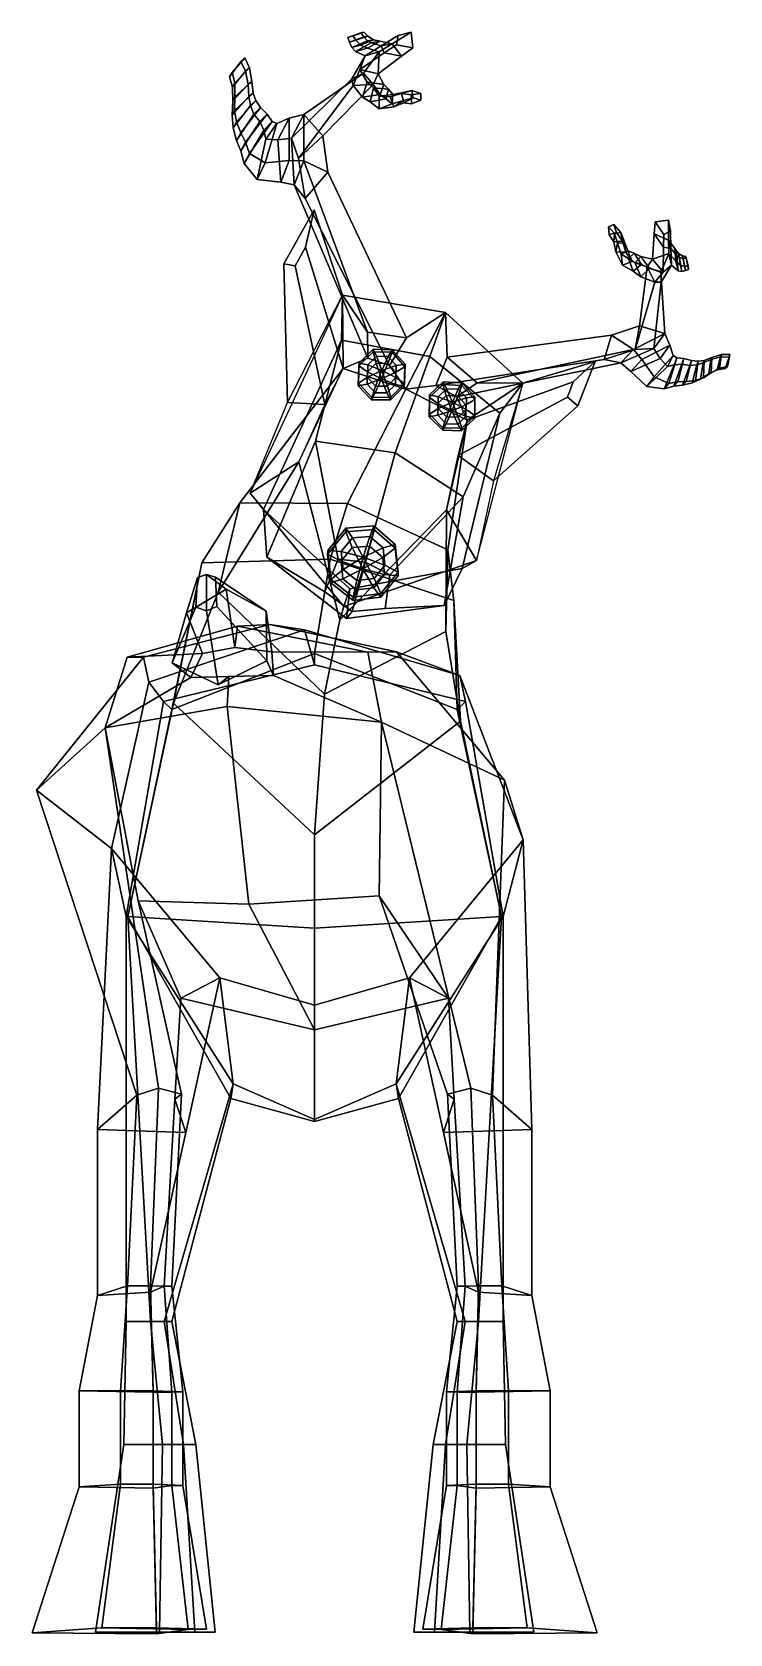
# Model space of a CAD drawing. Extents: x -84 to 123, y -151 to 324.
import ezdxf

# ---------------------------------------------------------------- set-up
doc = ezdxf.new("R2010")
doc.units = 0

msp = doc.modelspace()

# ---------------------------------------------------------------- linework, layer by layer
for points in [[(9.890247, 322.098663, 204.259186), (11.427936, 322.56839, 207.001663), (14.636381, 323.640808, 207.279999), (13.685564, 323.452271, 204.926056)], [(14.600313, 322.294342, 208.562119), (10.386111, 320.748535, 207.979126), (9.890247, 322.098663, 204.259186), (13.685564, 323.452271, 204.926056)], [(12.205918, 321.281738, 210.968475), (15.755996, 322.506805, 211.142776), (14.636381, 323.640808, 207.279999), (11.427936, 322.56839, 207.001663)], [(15.755996, 322.506805, 211.142776), (14.600313, 322.294342, 208.562119), (13.685564, 323.452271, 204.926056), (14.636381, 323.640808, 207.279999)], [(22.970301, 320.226563, 218.773254), (28.678125, 323.713409, 215.507294), (24.839878, 322.727753, 214.241379), (19.781033, 319.664856, 216.478058)], [(22.970301, 320.226563, 218.773254), (25.792965, 316.601013, 217.322556), (29.121582, 319.04425, 215.405289), (28.678125, 323.713409, 215.507294)], [(28.678125, 323.713409, 215.507294), (29.121582, 319.04425, 215.405289), (24.26602, 319.932617, 213.722565), (24.839878, 322.727753, 214.241379)], [(10.386111, 320.748535, 207.979126), (12.205918, 321.281738, 210.968475), (11.427936, 322.56839, 207.001663), (9.890247, 322.098663, 204.259186)], [(15.672194, 321.102997, 212.291214), (11.078534, 319.131744, 212.473038), (10.386111, 320.748535, 207.979126), (14.600313, 322.294342, 208.562119)], [(11.078534, 319.131744, 212.473038), (13.656635, 319.817078, 215.420944), (12.205918, 321.281738, 210.968475), (10.386111, 320.748535, 207.979126)], [(16.775452, 320.554413, 213.987823), (12.123718, 317.971588, 215.429031), (11.078534, 319.131744, 212.473038), (15.672194, 321.102997, 212.291214)], [(12.123718, 317.971588, 215.429031), (15.682542, 318.939911, 217.929398), (13.656635, 319.817078, 215.420944), (11.078534, 319.131744, 212.473038)], [(19.781033, 319.664856, 216.478058), (14.955789, 316.656464, 218.614319), (12.123718, 317.971588, 215.429031), (16.775452, 320.554413, 213.987823)], [(14.955789, 316.656464, 218.614319), (19.138657, 317.82074, 220.96814), (15.682542, 318.939911, 217.929398), (12.123718, 317.971588, 215.429031)], [(13.656635, 319.817078, 215.420944), (17.460369, 321.387726, 214.913788), (15.755996, 322.506805, 211.142776), (12.205918, 321.281738, 210.968475)], [(13.467442, 312.578827, 218.068787), (14.955789, 316.656464, 218.614319), (19.781033, 319.664856, 216.478058), (20.658768, 317.528137, 215.171371)], [(15.682542, 318.939911, 217.929398), (19.429165, 321.005951, 216.342682), (17.460369, 321.387726, 214.913788), (13.656635, 319.817078, 215.420944)], [(17.460369, 321.387726, 214.913788), (15.672194, 321.102997, 212.291214), (14.600313, 322.294342, 208.562119), (15.755996, 322.506805, 211.142776)], [(19.429165, 321.005951, 216.342682), (16.775452, 320.554413, 213.987823), (15.672194, 321.102997, 212.291214), (17.460369, 321.387726, 214.913788)], [(19.138657, 317.82074, 220.96814), (22.970301, 320.226563, 218.773254), (19.429165, 321.005951, 216.342682), (15.682542, 318.939911, 217.929398)], [(22.970301, 320.226563, 218.773254), (19.781033, 319.664856, 216.478058), (16.775452, 320.554413, 213.987823), (19.429165, 321.005951, 216.342682)], [(18.858887, 311.360046, 221.332748), (25.792965, 316.601013, 217.322556), (22.970301, 320.226563, 218.773254), (19.138657, 317.82074, 220.96814)], [(19.781033, 319.664856, 216.478058), (24.839878, 322.727753, 214.241379), (24.26602, 319.932617, 213.722565), (20.658768, 317.528137, 215.171371)], [(25.792965, 316.601013, 217.322556), (20.658768, 317.528137, 215.171371), (24.26602, 319.932617, 213.722565), (29.121582, 319.04425, 215.405289)], [(-24.432068, 311.737152, 207.201538), (-20.690886, 316.083923, 207.570831), (-21.868519, 314.996063, 205.083054), (-25.213871, 310.456604, 204.423141)], [(-20.468645, 312.111511, 207.887085), (-24.397955, 307.369171, 206.822159), (-25.213871, 310.456604, 204.423141), (-21.868519, 314.996063, 205.083054)], [(-23.6824, 308.625366, 209.967407), (-19.310631, 313.123962, 210.733658), (-20.690886, 316.083923, 207.570831), (-24.432068, 311.737152, 207.201538)], [(-19.310631, 313.123962, 210.733658), (-20.468645, 312.111511, 207.887085), (-21.868519, 314.996063, 205.083054), (-20.690886, 316.083923, 207.570831)], [(14.474804, 311.492645, 224.391693), (19.138657, 317.82074, 220.96814), (14.955789, 316.656464, 218.614319), (11.002851, 309.817169, 221.093018)], [(11.002851, 309.817169, 221.093018), (14.955789, 316.656464, 218.614319), (13.467442, 312.578827, 218.068787), (11.449069, 307.827972, 219.643204)], [(18.858887, 311.360046, 221.332748), (13.467442, 312.578827, 218.068787), (20.658768, 317.528137, 215.171371), (25.792965, 316.601013, 217.322556)], [(14.474804, 311.492645, 224.391693), (17.35837, 308.207703, 223.170227), (18.858887, 311.360046, 221.332748), (19.138657, 317.82074, 220.96814)], [(-24.397955, 307.369171, 206.822159), (-23.6824, 308.625366, 209.967407), (-24.432068, 311.737152, 207.201538), (-25.213871, 310.456604, 204.423141)], [(-19.685049, 308.141754, 211.236969), (-24.263134, 303.313995, 209.598907), (-24.397955, 307.369171, 206.822159), (-20.468645, 312.111511, 207.887085)], [(-23.806768, 300.461609, 216.228928), (-18.27556, 305.608978, 217.599747), (-18.624254, 309.019989, 214.490738), (-23.692266, 304.502197, 213.152969)], [(-23.692266, 304.502197, 213.152969), (-18.624254, 309.019989, 214.490738), (-19.310631, 313.123962, 210.733658), (-23.6824, 308.625366, 209.967407)], [(-18.624254, 309.019989, 214.490738), (-19.685049, 308.141754, 211.236969), (-20.468645, 312.111511, 207.887085), (-19.310631, 313.123962, 210.733658)], [(-18.27556, 305.608978, 217.599747), (-19.491396, 304.57663, 214.004349), (-19.685049, 308.141754, 211.236969), (-18.624254, 309.019989, 214.490738)], [(-6.891231, 292.261444, 228.821152), (-3.162784, 299.268066, 233.038269), (14.474804, 311.492645, 224.391693), (11.002851, 309.817169, 221.093018)], [(-6.891231, 292.261444, 228.821152), (11.002851, 309.817169, 221.093018), (11.449069, 307.827972, 219.643204), (-4.826294, 286.213226, 228.109589)], [(-3.162784, 299.268066, 233.038269), (2.391024, 292.990356, 234.324402), (17.35837, 308.207703, 223.170227), (14.474804, 311.492645, 224.391693)], [(11.449069, 307.827972, 219.643204), (13.467442, 312.578827, 218.068787), (15.622437, 308.891876, 216.596802), (14.212979, 304.43219, 217.791351)], [(13.467442, 312.578827, 218.068787), (18.858887, 311.360046, 221.332748), (20.562683, 308.194946, 219.567398), (15.622437, 308.891876, 216.596802)], [(14.212979, 304.43219, 217.791351), (15.622437, 308.891876, 216.596802), (17.493292, 307.126282, 215.636765), (16.475298, 303.037292, 216.576996)], [(15.622437, 308.891876, 216.596802), (20.562683, 308.194946, 219.567398), (21.968626, 306.728607, 218.339188), (17.493292, 307.126282, 215.636765)], [(18.858887, 311.360046, 221.332748), (17.35837, 308.207703, 223.170227), (19.464828, 305.167236, 221.066437), (20.562683, 308.194946, 219.567398)], [(-19.491396, 304.57663, 214.004349), (-24.471516, 299.093872, 212.29332), (-24.263134, 303.313995, 209.598907), (-19.685049, 308.141754, 211.236969)], [(-19.033434, 301.966187, 216.162003), (-24.160923, 295.344086, 214.830994), (-24.471516, 299.093872, 212.29332), (-19.491396, 304.57663, 214.004349)], [(-24.471516, 299.093872, 212.29332), (-23.806768, 300.461609, 216.228928), (-23.692266, 304.502197, 213.152969), (-24.263134, 303.313995, 209.598907)], [(-24.263134, 303.313995, 209.598907), (-23.692266, 304.502197, 213.152969), (-23.6824, 308.625366, 209.967407), (-24.397955, 307.369171, 206.822159)], [(-23.195171, 297.124054, 219.121597), (-17.444424, 303.419373, 220.036118), (-18.27556, 305.608978, 217.599747), (-23.806768, 300.461609, 216.228928)], [(-17.444424, 303.419373, 220.036118), (-19.033434, 301.966187, 216.162003), (-19.491396, 304.57663, 214.004349), (-18.27556, 305.608978, 217.599747)], [(-4.826294, 286.213226, 228.109589), (11.449069, 307.827972, 219.643204), (17.35837, 308.207703, 223.170227), (2.391024, 292.990356, 234.324402)], [(17.35837, 308.207703, 223.170227), (11.449069, 307.827972, 219.643204), (14.212979, 304.43219, 217.791351), (19.464828, 305.167236, 221.066437)], [(19.464828, 305.167236, 221.066437), (14.212979, 304.43219, 217.791351), (16.475298, 303.037292, 216.576996), (21.140461, 303.912201, 219.593155)], [(16.475298, 303.037292, 216.576996), (17.493292, 307.126282, 215.636765), (19.15687, 304.749756, 214.625366), (19.156675, 300.979492, 214.997116)], [(17.493292, 307.126282, 215.636765), (21.968626, 306.728607, 218.339188), (23.168955, 305.191467, 217.223984), (19.15687, 304.749756, 214.625366)], [(19.156675, 300.979492, 214.997116), (19.15687, 304.749756, 214.625366), (22.376608, 304.519623, 213.224579), (23.513399, 301.513916, 213.051346)], [(19.15687, 304.749756, 214.625366), (23.168955, 305.191467, 217.223984), (25.669386, 305.713867, 215.888428), (22.376608, 304.519623, 213.224579)], [(20.562683, 308.194946, 219.567398), (19.464828, 305.167236, 221.066437), (21.140461, 303.912201, 219.593155), (21.968626, 306.728607, 218.339188)], [(21.968626, 306.728607, 218.339188), (21.140461, 303.912201, 219.593155), (23.03137, 302.460571, 218.007828), (23.168955, 305.191467, 217.223984)], [(22.376608, 304.519623, 213.224579), (25.669386, 305.713867, 215.888428), (28.838511, 306.370758, 214.256851), (25.7656, 305.531128, 211.960709)], [(23.513399, 301.513916, 213.051346), (22.376608, 304.519623, 213.224579), (25.7656, 305.531128, 211.960709), (26.467442, 302.676331, 211.930984)], [(23.168955, 305.191467, 217.223984), (23.03137, 302.460571, 218.007828), (26.351545, 303.373993, 216.201813), (25.669386, 305.713867, 215.888428)], [(26.351545, 303.373993, 216.201813), (23.513399, 301.513916, 213.051346), (26.467442, 302.676331, 211.930984), (29.220734, 304.200684, 214.639557)], [(25.669386, 305.713867, 215.888428), (26.351545, 303.373993, 216.201813), (29.220734, 304.200684, 214.639557), (28.838511, 306.370758, 214.256851)], [(25.7656, 305.531128, 211.960709), (28.838511, 306.370758, 214.256851), (31.544498, 305.5, 212.557373), (28.664751, 305.134155, 210.631851)], [(26.467442, 302.676331, 211.930984), (25.7656, 305.531128, 211.960709), (28.664751, 305.134155, 210.631851), (28.79443, 302.436279, 210.834259)], [(29.220734, 304.200684, 214.639557), (26.467442, 302.676331, 211.930984), (28.79443, 302.436279, 210.834259), (31.536287, 303.524261, 213.077759)], [(28.79443, 302.436279, 210.834259), (28.664751, 305.134155, 210.631851), (31.544498, 305.5, 212.557373), (31.536287, 303.524261, 213.077759)], [(28.838511, 306.370758, 214.256851), (29.220734, 304.200684, 214.639557), (31.536287, 303.524261, 213.077759), (31.544498, 305.5, 212.557373)], [(-24.160923, 295.344086, 214.830994), (-23.195171, 297.124054, 219.121597), (-23.806768, 300.461609, 216.228928), (-24.471516, 299.093872, 212.29332)], [(-18.051437, 299.359985, 218.555664), (-23.168989, 291.510193, 217.709198), (-24.160923, 295.344086, 214.830994), (-19.033434, 301.966187, 216.162003)], [(-21.876625, 293.795959, 222.353195), (-16.061699, 301.331482, 222.691956), (-17.444424, 303.419373, 220.036118), (-23.195171, 297.124054, 219.121597)], [(-16.264797, 297.181427, 220.994888), (-21.892694, 288.492828, 220.05925), (-23.168989, 291.510193, 217.709198), (-18.051437, 299.359985, 218.555664)], [(-20.479443, 291.02243, 225.217346), (-14.07021, 299.356506, 225.589447), (-16.061699, 301.331482, 222.691956), (-21.876625, 293.795959, 222.353195)], [(-19.286364, 287.716309, 228.401077), (-12.57729, 297.222137, 228.435562), (-14.07021, 299.356506, 225.589447), (-20.479443, 291.02243, 225.217346)], [(-16.061699, 301.331482, 222.691956), (-18.051437, 299.359985, 218.555664), (-19.033434, 301.966187, 216.162003), (-17.444424, 303.419373, 220.036118)], [(-14.07021, 299.356506, 225.589447), (-16.264797, 297.181427, 220.994888), (-18.051437, 299.359985, 218.555664), (-16.061699, 301.331482, 222.691956)], [(-12.57729, 297.222137, 228.435562), (-15.110395, 294.606659, 223.439545), (-16.264797, 297.181427, 220.994888), (-14.07021, 299.356506, 225.589447)], [(-3.162784, 299.268066, 233.038269), (-6.891231, 292.261444, 228.821152), (-10.865644, 291.749603, 227.464554), (-7.522817, 298.140656, 231.25415)], [(-3.207685, 285.497559, 238.050995), (-3.162784, 299.268066, 233.038269), (-7.522817, 298.140656, 231.25415), (-7.514857, 285.675873, 235.772781)], [(-3.207685, 285.497559, 238.050995), (3.912558, 282.19873, 238.443863), (2.391024, 292.990356, 234.324402), (-3.162784, 299.268066, 233.038269)], [(21.140461, 303.912201, 219.593155), (16.475298, 303.037292, 216.576996), (19.156675, 300.979492, 214.997116), (23.03137, 302.460571, 218.007828)], [(23.03137, 302.460571, 218.007828), (19.156675, 300.979492, 214.997116), (23.513399, 301.513916, 213.051346), (26.351545, 303.373993, 216.201813)], [(-23.168989, 291.510193, 217.709198), (-21.876625, 293.795959, 222.353195), (-23.195171, 297.124054, 219.121597), (-24.160923, 295.344086, 214.830994)], [(-15.110395, 294.606659, 223.439545), (-20.945566, 284.730011, 222.753448), (-21.892694, 288.492828, 220.05925), (-16.264797, 297.181427, 220.994888)], [(-14.470776, 291.957825, 225.696716), (-17.068817, 280.034058, 227.514099), (-20.945566, 284.730011, 222.753448), (-15.110395, 294.606659, 223.439545)], [(-14.677526, 284.911743, 232.852448), (-11.205905, 296.644196, 230.091827), (-12.57729, 297.222137, 228.435562), (-19.286364, 287.716309, 228.401077)], [(-11.205905, 296.644196, 230.091827), (-14.470776, 291.957825, 225.696716), (-15.110395, 294.606659, 223.439545), (-12.57729, 297.222137, 228.435562)], [(-7.514857, 285.675873, 235.772781), (-7.522817, 298.140656, 231.25415), (-11.205905, 296.644196, 230.091827), (-14.677526, 284.911743, 232.852448)], [(-7.522817, 298.140656, 231.25415), (-10.865644, 291.749603, 227.464554), (-14.470776, 291.957825, 225.696716), (-11.205905, 296.644196, 230.091827)], [(-21.892694, 288.492828, 220.05925), (-20.479443, 291.02243, 225.217346), (-21.876625, 293.795959, 222.353195), (-23.168989, 291.510193, 217.709198)], [(-20.945566, 284.730011, 222.753448), (-19.286364, 287.716309, 228.401077), (-20.479443, 291.02243, 225.217346), (-21.892694, 288.492828, 220.05925)], [(-10.865644, 291.749603, 227.464554), (-10.062636, 279.204163, 230.786087), (-17.068817, 280.034058, 227.514099), (-14.470776, 291.957825, 225.696716)], [(-6.891231, 292.261444, 228.821152), (-6.02773, 278.396454, 232.506439), (-10.062636, 279.204163, 230.786087), (-10.865644, 291.749603, 227.464554)], [(-6.02773, 278.396454, 232.506439), (-6.891231, 292.261444, 228.821152), (-4.826294, 286.213226, 228.109589), (-2.835809, 274.334259, 230.943756)], [(3.912558, 282.19873, 238.443863), (-2.835809, 274.334259, 230.943756), (-4.826294, 286.213226, 228.109589), (2.391024, 292.990356, 234.324402)], [(-17.068817, 280.034058, 227.514099), (-14.677526, 284.911743, 232.852448), (-19.286364, 287.716309, 228.401077), (-20.945566, 284.730011, 222.753448)], [(-10.062636, 279.204163, 230.786087), (-7.514857, 285.675873, 235.772781), (-14.677526, 284.911743, 232.852448), (-17.068817, 280.034058, 227.514099)], [(-6.02773, 278.396454, 232.506439), (-3.207685, 285.497559, 238.050995), (-7.514857, 285.675873, 235.772781), (-10.062636, 279.204163, 230.786087)], [(15.725606, 234.730789, 249.069016), (-3.207685, 285.497559, 238.050995), (-6.02773, 278.396454, 232.506439), (15.767023, 227.065338, 240.550858)], [(-3.207685, 285.497559, 238.050995), (15.725606, 234.730789, 249.069016), (27.230255, 233.04335, 249.524368), (3.912558, 282.19873, 238.443863)], [(27.230255, 233.04335, 249.524368), (22.189705, 224.892487, 237.628342), (-2.835809, 274.334259, 230.943756), (3.912558, 282.19873, 238.443863)], [(15.767023, 227.065338, 240.550858), (-6.02773, 278.396454, 232.506439), (-2.835809, 274.334259, 230.943756), (22.189705, 224.892487, 237.628342)], [(-0.150713, 270.993835, 245.202744), (-2.707353, 259.91864, 238.514267), (-5.773391, 254.44162, 237.624359), (-9.178123, 254.949203, 242.558334)], [(-9.178123, 254.949203, 242.558334), (-8.049615, 213.835129, 254.870575), (8.245259, 245.672882, 259.921814), (-0.150713, 270.993835, 245.202744)], [(-2.707353, 259.91864, 238.514267), (-0.150713, 270.993835, 245.202744), (8.245259, 245.672882, 259.921814), (8.434632, 223.997955, 237.348785)], [(87.387505, 263.558777, 209.63768), (87.245125, 265.991211, 211.90744), (88.772903, 266.611389, 211.335953), (89.575874, 264.241577, 209.360611)], [(90.890526, 264.330414, 212.939789), (88.772903, 266.611389, 211.335953), (87.245125, 265.991211, 211.90744), (89.025162, 264.018951, 213.389557)], [(89.025162, 264.018951, 213.389557), (87.245125, 265.991211, 211.90744), (87.387505, 263.558777, 209.63768), (88.799812, 261.52713, 210.669952)], [(91.391594, 261.734009, 210.606033), (89.575874, 264.241577, 209.360611), (88.772903, 266.611389, 211.335953), (90.890526, 264.330414, 212.939789)], [(105.001152, 262.014893, 216.877014), (104.969971, 267.946503, 213.64537), (101.035606, 267.441833, 213.70871), (100.738121, 263.845581, 215.615646)], [(100.738121, 263.845581, 215.615646), (101.035606, 267.441833, 213.70871), (103.643768, 263.678101, 211.892105), (103.528587, 259.96344, 213.329498)], [(104.969971, 267.946503, 213.64537), (105.660309, 264.642822, 212.329147), (103.643768, 263.678101, 211.892105), (101.035606, 267.441833, 213.70871)], [(105.001152, 262.014893, 216.877014), (105.734367, 259.506439, 214.540955), (105.660309, 264.642822, 212.329147), (104.969971, 267.946503, 213.64537)], [(88.799812, 261.52713, 210.669952), (87.387505, 263.558777, 209.63768), (89.575874, 264.241577, 209.360611), (91.391594, 261.734009, 210.606033)], [(89.881615, 261.165466, 214.90126), (89.025162, 264.018951, 213.389557), (88.799812, 261.52713, 210.669952), (89.433006, 258.572266, 211.750275)], [(89.433006, 258.572266, 211.750275), (88.799812, 261.52713, 210.669952), (91.391594, 261.734009, 210.606033), (92.353683, 258.456604, 211.816422)], [(92.017273, 261.267456, 214.509262), (90.890526, 264.330414, 212.939789), (89.025162, 264.018951, 213.389557), (89.881615, 261.165466, 214.90126)], [(92.936707, 258.864288, 215.797195), (92.017273, 261.267456, 214.509262), (89.881615, 261.165466, 214.90126), (90.95182, 257.904663, 216.649765)], [(92.353683, 258.456604, 211.816422), (91.391594, 261.734009, 210.606033), (90.890526, 264.330414, 212.939789), (92.017273, 261.267456, 214.509262)], [(94.257538, 255.679199, 213.134766), (92.353683, 258.456604, 211.816422), (92.017273, 261.267456, 214.509262), (92.936707, 258.864288, 215.797195)], [(100.240089, 256.347412, 219.612549), (100.738121, 263.845581, 215.615646), (103.528587, 259.96344, 213.329498), (103.426186, 252.56601, 216.213165)], [(100.240089, 256.347412, 219.612549), (105.080444, 258.044495, 219.053406), (105.001152, 262.014893, 216.877014), (100.738121, 263.845581, 215.615646)], [(105.734367, 259.506439, 214.540955), (103.528587, 259.96344, 213.329498), (103.643768, 263.678101, 211.892105), (105.660309, 264.642822, 212.329147)], [(105.080444, 258.044495, 219.053406), (107.216476, 255.775208, 215.919556), (106.921852, 259.492035, 214.354385), (105.001152, 262.014893, 216.877014)], [(105.001152, 262.014893, 216.877014), (106.921852, 259.492035, 214.354385), (107.529091, 257.488251, 211.969254), (105.734367, 259.506439, 214.540955)], [(-5.773391, 254.44162, 237.624359), (-2.707353, 259.91864, 238.514267), (8.434632, 223.997955, 237.348785), (3.03518, 213.246292, 235.682068)], [(90.95182, 257.904663, 216.649765), (89.881615, 261.165466, 214.90126), (89.433006, 258.572266, 211.750275), (91.388222, 254.572815, 213.607666)], [(91.388222, 254.572815, 213.607666), (89.433006, 258.572266, 211.750275), (92.353683, 258.456604, 211.816422), (94.257538, 255.679199, 213.134766)], [(94.834076, 258.140228, 216.837387), (92.936707, 258.864288, 215.797195), (90.95182, 257.904663, 216.649765), (93.175392, 256.551636, 218.14682)], [(93.175392, 256.551636, 218.14682), (90.95182, 257.904663, 216.649765), (91.388222, 254.572815, 213.607666), (94.48893, 252.776199, 215.068542)], [(97.017792, 254.822159, 214.038956), (94.257538, 255.679199, 213.134766), (92.936707, 258.864288, 215.797195), (94.834076, 258.140228, 216.837387)], [(96.781639, 257.200714, 217.986755), (94.834076, 258.140228, 216.837387), (93.175392, 256.551636, 218.14682), (95.125427, 255.329834, 219.542038)], [(95.125427, 255.329834, 219.542038), (93.175392, 256.551636, 218.14682), (94.48893, 252.776199, 215.068542), (96.827492, 251.171082, 216.19194)], [(99.396492, 253.620514, 214.903854), (97.017792, 254.822159, 214.038956), (94.834076, 258.140228, 216.837387), (96.781639, 257.200714, 217.986755)], [(100.240089, 256.347412, 219.612549), (96.781639, 257.200714, 217.986755), (95.125427, 255.329834, 219.542038), (98.724861, 254.125549, 221.503204)], [(103.426186, 252.56601, 216.213165), (99.396492, 253.620514, 214.903854), (96.781639, 257.200714, 217.986755), (100.240089, 256.347412, 219.612549)], [(102.776405, 252.392746, 222.55925), (105.080444, 258.044495, 219.053406), (100.240089, 256.347412, 219.612549), (98.724861, 254.125549, 221.503204)], [(102.776405, 252.392746, 222.55925), (102.875099, 249.553299, 219.256256), (105.880257, 254.621796, 216.659286), (105.080444, 258.044495, 219.053406)], [(103.426186, 252.56601, 216.213165), (103.528587, 259.96344, 213.329498), (105.734367, 259.506439, 214.540955), (105.880257, 254.621796, 216.659286)], [(105.880257, 254.621796, 216.659286), (107.901512, 252.963364, 213.389267), (107.216476, 255.775208, 215.919556), (105.080444, 258.044495, 219.053406)], [(105.734367, 259.506439, 214.540955), (107.529091, 257.488251, 211.969254), (107.901512, 252.963364, 213.389267), (105.880257, 254.621796, 216.659286)], [(107.216476, 255.775208, 215.919556), (108.573906, 254.592651, 213.352905), (107.957253, 258.10318, 212.877487), (106.921852, 259.492035, 214.354385)], [(106.921852, 259.492035, 214.354385), (107.957253, 258.10318, 212.877487), (108.280731, 256.893799, 210.239975), (107.529091, 257.488251, 211.969254)], [(107.529091, 257.488251, 211.969254), (108.280731, 256.893799, 210.239975), (108.975426, 252.712585, 210.389709), (107.901512, 252.963364, 213.389267)], [(108.573906, 254.592651, 213.352905), (109.907455, 254.246063, 208.845749), (109.198257, 257.376587, 209.052856), (107.957253, 258.10318, 212.877487)], [(107.957253, 258.10318, 212.877487), (109.198257, 257.376587, 209.052856), (109.296478, 256.705963, 206.468658), (108.280731, 256.893799, 210.239975)], [(108.280731, 256.893799, 210.239975), (109.296478, 256.705963, 206.468658), (110.062775, 253.030396, 205.852631), (108.975426, 252.712585, 210.389709)], [(109.907455, 254.246063, 208.845749), (110.837799, 254.355362, 204.841507), (110.174957, 257.152008, 205.149246), (109.198257, 257.376587, 209.052856)], [(109.198257, 257.376587, 209.052856), (110.174957, 257.152008, 205.149246), (110.223976, 256.630646, 202.794388), (109.296478, 256.705963, 206.468658)], [(109.296478, 256.705963, 206.468658), (110.223976, 256.630646, 202.794388), (110.933632, 253.356873, 202.098007), (110.062775, 253.030396, 205.852631)], [(110.933632, 253.356873, 202.098007), (110.223976, 256.630646, 202.794388), (110.174957, 257.152008, 205.149246), (110.837799, 254.355362, 204.841507)], [(-9.178123, 254.949203, 242.558334), (-5.773391, 254.44162, 237.624359), (3.03518, 213.246292, 235.682068), (-8.049615, 213.835129, 254.870575)], [(94.48893, 252.776199, 215.068542), (91.388222, 254.572815, 213.607666), (94.257538, 255.679199, 213.134766), (97.017792, 254.822159, 214.038956)], [(96.827492, 251.171082, 216.19194), (94.48893, 252.776199, 215.068542), (97.017792, 254.822159, 214.038956), (99.396492, 253.620514, 214.903854)], [(98.724861, 254.125549, 221.503204), (95.125427, 255.329834, 219.542038), (96.827492, 251.171082, 216.19194), (100.997002, 249.595566, 217.88147)], [(95.155289, 229.6362, 226.593384), (96.37738, 236.658813, 232.736404), (98.724861, 254.125549, 221.503204), (100.997002, 249.595566, 217.88147)], [(103.901573, 234.298248, 231.186844), (102.776405, 252.392746, 222.55925), (98.724861, 254.125549, 221.503204), (96.37738, 236.658813, 232.736404)], [(100.997002, 249.595566, 217.88147), (96.827492, 251.171082, 216.19194), (99.396492, 253.620514, 214.903854), (103.426186, 252.56601, 216.213165)], [(100.690956, 229.920563, 227.115051), (102.875099, 249.553299, 219.256256), (102.776405, 252.392746, 222.55925), (103.901573, 234.298248, 231.186844)], [(102.875099, 249.553299, 219.256256), (100.997002, 249.595566, 217.88147), (103.426186, 252.56601, 216.213165), (105.880257, 254.621796, 216.659286)], [(107.901512, 252.963364, 213.389267), (108.975426, 252.712585, 210.389709), (108.573906, 254.592651, 213.352905), (107.216476, 255.775208, 215.919556)], [(108.975426, 252.712585, 210.389709), (110.062775, 253.030396, 205.852631), (109.907455, 254.246063, 208.845749), (108.573906, 254.592651, 213.352905)], [(110.062775, 253.030396, 205.852631), (110.933632, 253.356873, 202.098007), (110.837799, 254.355362, 204.841507), (109.907455, 254.246063, 208.845749)], [(100.690956, 229.920563, 227.115051), (95.155289, 229.6362, 226.593384), (100.997002, 249.595566, 217.88147), (102.875099, 249.553299, 219.256256)], [(8.245259, 245.672882, 259.921814), (-19.128109, 186.998749, 250.995636), (-15.197894, 182.150208, 274.224579), (7.967242, 232.334351, 281.992676)], [(8.245259, 245.672882, 259.921814), (7.967242, 232.334351, 281.992676), (34.186165, 227.549072, 282.789734), (38.805958, 240.527618, 261.15097)], [(15.725606, 234.730789, 249.069016), (8.245259, 245.672882, 259.921814), (38.805958, 240.527618, 261.15097), (27.230255, 233.04335, 249.524368)], [(15.767023, 227.065338, 240.550858), (8.434632, 223.997955, 237.348785), (8.245259, 245.672882, 259.921814), (15.725606, 234.730789, 249.069016)], [(22.189705, 224.892487, 237.628342), (27.230255, 233.04335, 249.524368), (38.805958, 240.527618, 261.15097), (27.045183, 217.882935, 229.657242)], [(35.96291, 218.889191, 237.501434), (27.045183, 217.882935, 229.657242), (38.805958, 240.527618, 261.15097), (39.33799, 227.323929, 249.394135)], [(61.773827, 219.577026, 259.310211), (38.805958, 240.527618, 261.15097), (34.186165, 227.549072, 282.789734), (55.003586, 210.707581, 281.512268)], [(48.213772, 219.743073, 248.735062), (39.33799, 227.323929, 249.394135), (38.805958, 240.527618, 261.15097), (61.773827, 219.577026, 259.310211)], [(39.33799, 227.323929, 249.394135), (88.12262, 233.894882, 237.133728), (85.935326, 226.599701, 229.721344), (35.96291, 218.889191, 237.501434)], [(39.33799, 227.323929, 249.394135), (48.213772, 219.743073, 248.735062), (94.640732, 229.606018, 236.540665), (88.12262, 233.894882, 237.133728)], [(88.12262, 233.894882, 237.133728), (96.37738, 236.658813, 232.736404), (95.155289, 229.6362, 226.593384), (85.935326, 226.599701, 229.721344)], [(94.640732, 229.606018, 236.540665), (103.901573, 234.298248, 231.186844), (96.37738, 236.658813, 232.736404), (88.12262, 233.894882, 237.133728)], [(94.640732, 229.606018, 236.540665), (97.139633, 226.662384, 234.196213), (105.421898, 230.866455, 229.367981), (103.901573, 234.298248, 231.186844)], [(103.901573, 234.298248, 231.186844), (105.421898, 230.866455, 229.367981), (102.585365, 226.943359, 225.713287), (100.690956, 229.920563, 227.115051)], [(-14.220885, 168.060791, 305.484467), (0.259087, 202.464539, 306.544708), (7.967242, 232.334351, 281.992676), (-15.197894, 182.150208, 274.224579)], [(34.186165, 227.549072, 282.789734), (7.967242, 232.334351, 281.992676), (0.259087, 202.464539, 306.544708), (23.938652, 198.937454, 307.30423)], [(13.149267, 224.776749, 294.515137), (17.351114, 228.926605, 295.329895), (17.397104, 229.709778, 290.482147), (13.192266, 225.554718, 289.667114)], [(15.6843, 222.988693, 298.412079), (18.262379, 225.539841, 298.914093), (17.351114, 228.926605, 295.329895), (13.149267, 224.776749, 294.515137)], [(13.192266, 225.554718, 289.667114), (17.397104, 229.709778, 290.482147), (18.379766, 227.585098, 286.222015), (15.796885, 225.025528, 285.719635)], [(17.351114, 228.926605, 295.329895), (22.997387, 228.76062, 295.625702), (23.04464, 229.545944, 290.778015), (17.397104, 229.709778, 290.482147)], [(18.262379, 225.539841, 298.914093), (21.752645, 225.457169, 299.096924), (22.997387, 228.76062, 295.625702), (17.351114, 228.926605, 295.329895)], [(18.379766, 227.585098, 286.222015), (17.397104, 229.709778, 290.482147), (23.04464, 229.545944, 290.778015), (21.872051, 227.505859, 286.40506)], [(24.113144, 222.836853, 298.85379), (26.787796, 224.501556, 295.229797), (22.997387, 228.76062, 295.625702), (21.752645, 225.457169, 299.096924)], [(24.230534, 224.882095, 286.161713), (21.872051, 227.505859, 286.40506), (23.04464, 229.545944, 290.778015), (26.833788, 225.284744, 290.38205)], [(26.787796, 224.501556, 295.229797), (26.833788, 225.284744, 290.38205), (23.04464, 229.545944, 290.778015), (22.997387, 228.76062, 295.625702)], [(48.213772, 219.743073, 248.735062), (42.232063, 215.542175, 240.307465), (90.882988, 225.598251, 231.138458), (94.640732, 229.606018, 236.540665)], [(90.882988, 225.598251, 231.138458), (85.935326, 226.599701, 229.721344), (95.155289, 229.6362, 226.593384), (100.690956, 229.920563, 227.115051)], [(100.690956, 229.920563, 227.115051), (102.585365, 226.943359, 225.713287), (93.80632, 223.088852, 229.343033), (90.882988, 225.598251, 231.138458)], [(90.882988, 225.598251, 231.138458), (93.80632, 223.088852, 229.343033), (97.139633, 226.662384, 234.196213), (94.640732, 229.606018, 236.540665)], [(97.139633, 226.662384, 234.196213), (100.76841, 221.450363, 231.195007), (106.423584, 227.81813, 228.192108), (105.421898, 230.866455, 229.367981)], [(105.421898, 230.866455, 229.367981), (106.423584, 227.81813, 228.192108), (104.757744, 224.539856, 223.891174), (102.585365, 226.943359, 225.713287)], [(117.868454, 227.262558, 212.187225), (120.731903, 228.125916, 208.311096), (120.454315, 227.400696, 205.49295), (117.594788, 226.667145, 208.959869)], [(117.726326, 222.660355, 210.915726), (120.198677, 224.026321, 207.622284), (120.731903, 228.125916, 208.311096), (117.868454, 227.262558, 212.187225)], [(120.198677, 224.026321, 207.622284), (122.491386, 224.51947, 204.763443), (123.267487, 228.122345, 205.049118), (120.731903, 228.125916, 208.311096)], [(120.731903, 228.125916, 208.311096), (123.267487, 228.122345, 205.049118), (122.983093, 227.341003, 202.591248), (120.454315, 227.400696, 205.49295)], [(122.491386, 224.51947, 204.763443), (121.849838, 224.005219, 202.027115), (122.983093, 227.341003, 202.591248), (123.267487, 228.122345, 205.049118)], [(-22.155107, 184.109741, 187.668457), (-28.603252, 157.612213, 194.84201), (-4.654657, 196.310089, 233.175644), (8.434632, 223.997955, 237.348785)], [(-22.155107, 184.109741, 187.668457), (8.434632, 223.997955, 237.348785), (27.045183, 217.882935, 229.657242), (9.760088, 183.95311, 185.676849)], [(15.767023, 227.065338, 240.550858), (22.189705, 224.892487, 237.628342), (27.045183, 217.882935, 229.657242), (8.434632, 223.997955, 237.348785)], [(12.958127, 218.807983, 293.66745), (13.149267, 224.776749, 294.515137), (13.192266, 225.554718, 289.667114), (12.998237, 219.580765, 288.819183)], [(12.958127, 218.807983, 293.66745), (15.568354, 219.323349, 297.888336), (15.6843, 222.988693, 298.412079), (13.149267, 224.776749, 294.515137)], [(12.998237, 219.580765, 288.819183), (13.192266, 225.554718, 289.667114), (15.796885, 225.025528, 285.719635), (15.676225, 221.351776, 285.195526)], [(15.676225, 221.351776, 285.195526), (15.796885, 225.025528, 285.719635), (19.968241, 223.39122, 284.180573)], [(18.090219, 218.764145, 284.956787), (15.676225, 221.351776, 285.195526), (19.968241, 223.39122, 284.180573)], [(19.829079, 220.87352, 299.869324), (18.262379, 225.539841, 298.914093), (15.6843, 222.988693, 298.412079)], [(15.796885, 225.025528, 285.719635), (18.379766, 227.585098, 286.222015), (19.968241, 223.39122, 284.180573)], [(18.090219, 218.764145, 284.956787), (19.968241, 223.39122, 284.180573), (21.585653, 218.752579, 285.140076)], [(19.829079, 220.87352, 299.869324), (21.752645, 225.457169, 299.096924), (18.262379, 225.539841, 298.914093)], [(19.968241, 223.39122, 284.180573), (18.379766, 227.585098, 286.222015), (21.872051, 227.505859, 286.40506)], [(19.829079, 220.87352, 299.869324), (24.113144, 222.836853, 298.85379), (21.752645, 225.457169, 299.096924)], [(19.968241, 223.39122, 284.180573), (21.872051, 227.505859, 286.40506), (24.230534, 224.882095, 286.161713)], [(24.11302, 221.276077, 285.637848), (19.968241, 223.39122, 284.180573), (24.230534, 224.882095, 286.161713)], [(21.585653, 218.752579, 285.140076), (19.968241, 223.39122, 284.180573), (24.11302, 221.276077, 285.637848)], [(34.186165, 227.549072, 282.789734), (23.938652, 198.937454, 307.30423), (44.107334, 185.874405, 306.237488), (55.003586, 210.707581, 281.512268)], [(24.000437, 219.239212, 298.330292), (26.605055, 218.709991, 294.382813), (26.787796, 224.501556, 295.229797), (24.113144, 222.836853, 298.85379)], [(26.648058, 219.487961, 289.53476), (24.11302, 221.276077, 285.637848), (24.230534, 224.882095, 286.161713), (26.833788, 225.284744, 290.38205)], [(26.605055, 218.709991, 294.382813), (26.648058, 219.487961, 289.53476), (26.833788, 225.284744, 290.38205), (26.787796, 224.501556, 295.229797)], [(42.232063, 215.542175, 240.307465), (35.96291, 218.889191, 237.501434), (85.935326, 226.599701, 229.721344), (90.882988, 225.598251, 231.138458)], [(76.711922, 220.051605, 237.554718), (45.259808, 208.662674, 237.037994), (61.773827, 219.577026, 259.310211), (83.299812, 225.990814, 244.047333)], [(78.143646, 212.885056, 241.583191), (83.299812, 225.990814, 244.047333), (61.773827, 219.577026, 259.310211), (53.109974, 190.689514, 254.441833)], [(83.299812, 225.990814, 244.047333), (78.143646, 212.885056, 241.583191), (75.042717, 215.442642, 236.718811), (76.711922, 220.051605, 237.554718)], [(102.585365, 226.943359, 225.713287), (104.757744, 224.539856, 223.891174), (98.542458, 218.651352, 225.959991), (93.80632, 223.088852, 229.343033)], [(93.80632, 223.088852, 229.343033), (98.542458, 218.651352, 225.959991), (100.76841, 221.450363, 231.195007), (97.139633, 226.662384, 234.196213)], [(104.757744, 224.539856, 223.891174), (106.745049, 225.090927, 221.563187), (103.723953, 217.949387, 221.049194), (98.542458, 218.651352, 225.959991)], [(100.76841, 221.450363, 231.195007), (105.148956, 219.479843, 226.622787), (107.481766, 227.141891, 226.50531), (106.423584, 227.81813, 228.192108)], [(106.745049, 225.090927, 221.563187), (108.975723, 225.241821, 219.041275), (106.573051, 218.747513, 218.257797), (103.723953, 217.949387, 221.049194)], [(106.423584, 227.81813, 228.192108), (107.481766, 227.141891, 226.50531), (106.745049, 225.090927, 221.563187), (104.757744, 224.539856, 223.891174)], [(105.148956, 219.479843, 226.622787), (107.817589, 219.964478, 223.349045), (109.574875, 226.932617, 223.588531), (107.481766, 227.141891, 226.50531)], [(108.975723, 225.241821, 219.041275), (111.316742, 224.803802, 216.525101), (109.16951, 219.00563, 215.821198), (106.573051, 218.747513, 218.257797)], [(107.481766, 227.141891, 226.50531), (109.574875, 226.932617, 223.588531), (108.975723, 225.241821, 219.041275), (106.745049, 225.090927, 221.563187)], [(107.817589, 219.964478, 223.349045), (110.284363, 220.081711, 220.402893), (111.847313, 226.310562, 220.616882), (109.574875, 226.932617, 223.588531)], [(109.574875, 226.932617, 223.588531), (111.847313, 226.310562, 220.616882), (111.316742, 224.803802, 216.525101), (108.975723, 225.241821, 219.041275)], [(111.316742, 224.803802, 216.525101), (113.459938, 225.045639, 214.053406), (112.073601, 219.722946, 212.838791), (109.16951, 219.00563, 215.821198)], [(110.284363, 220.081711, 220.402893), (113.032875, 220.424484, 217.075302), (113.853821, 226.131012, 217.89151), (111.847313, 226.310562, 220.616882)], [(111.847313, 226.310562, 220.616882), (113.853821, 226.131012, 217.89151), (113.459938, 225.045639, 214.053406), (111.316742, 224.803802, 216.525101)], [(113.459938, 225.045639, 214.053406), (115.309288, 225.621552, 211.823074), (114.524704, 220.814224, 210.204376), (112.073601, 219.722946, 212.838791)], [(113.032875, 220.424484, 217.075302), (115.374893, 221.201904, 214.092911), (115.618515, 226.344574, 215.389343), (113.853821, 226.131012, 217.89151)], [(113.853821, 226.131012, 217.89151), (115.618515, 226.344574, 215.389343), (115.309288, 225.621552, 211.823074), (113.459938, 225.045639, 214.053406)], [(115.309288, 225.621552, 211.823074), (117.594788, 226.667145, 208.959869), (116.960831, 222.367661, 207.404877), (114.524704, 220.814224, 210.204376)], [(115.618515, 226.344574, 215.389343), (117.868454, 227.262558, 212.187225), (117.594788, 226.667145, 208.959869), (115.309288, 225.621552, 211.823074)], [(115.374893, 221.201904, 214.092911), (117.726326, 222.660355, 210.915726), (117.868454, 227.262558, 212.187225), (115.618515, 226.344574, 215.389343)], [(117.594788, 226.667145, 208.959869), (120.454315, 227.400696, 205.49295), (119.50351, 223.58934, 204.519821), (116.960831, 222.367661, 207.404877)], [(116.960831, 222.367661, 207.404877), (119.50351, 223.58934, 204.519821), (120.198677, 224.026321, 207.622284), (117.726326, 222.660355, 210.915726)], [(120.454315, 227.400696, 205.49295), (122.983093, 227.341003, 202.591248), (121.849838, 224.005219, 202.027115), (119.50351, 223.58934, 204.519821)], [(119.50351, 223.58934, 204.519821), (121.849838, 224.005219, 202.027115), (122.491386, 224.51947, 204.763443), (120.198677, 224.026321, 207.622284)], [(16.893711, 214.643555, 293.283661), (12.958127, 218.807983, 293.66745), (12.998237, 219.580765, 288.819183), (16.932648, 215.414154, 288.435303)], [(16.893711, 214.643555, 293.283661), (17.984268, 216.739212, 297.64978), (15.568354, 219.323349, 297.888336), (12.958127, 218.807983, 293.66745)], [(16.932648, 215.414154, 288.435303), (12.998237, 219.580765, 288.819183), (15.676225, 221.351776, 285.195526), (18.090219, 218.764145, 284.956787)], [(15.568354, 219.323349, 297.888336), (19.829079, 220.87352, 299.869324), (15.6843, 222.988693, 298.412079)], [(17.984268, 216.739212, 297.64978), (19.829079, 220.87352, 299.869324), (15.568354, 219.323349, 297.888336)], [(16.932648, 215.414154, 288.435303), (18.090219, 218.764145, 284.956787), (21.585653, 218.752579, 285.140076), (22.588493, 215.427551, 288.731903)], [(17.984268, 216.739212, 297.64978), (21.477779, 216.724197, 297.832916), (19.829079, 220.87352, 299.869324)], [(19.829079, 220.87352, 299.869324), (24.000437, 219.239212, 298.330292), (24.113144, 222.836853, 298.85379)], [(21.477779, 216.724197, 297.832916), (24.000437, 219.239212, 298.330292), (19.829079, 220.87352, 299.869324)], [(22.548384, 214.6548, 293.58017), (26.605055, 218.709991, 294.382813), (24.000437, 219.239212, 298.330292), (21.477779, 216.724197, 297.832916)], [(22.588493, 215.427551, 288.731903), (21.585653, 218.752579, 285.140076), (24.11302, 221.276077, 285.637848), (26.648058, 219.487961, 289.53476)], [(22.548384, 214.6548, 293.58017), (22.588493, 215.427551, 288.731903), (26.648058, 219.487961, 289.53476), (26.605055, 218.709991, 294.382813)], [(42.232063, 215.542175, 240.307465), (45.259808, 208.662674, 237.037994), (27.045183, 217.882935, 229.657242), (35.96291, 218.889191, 237.501434)], [(34.053886, 215.351532, 294.309509), (38.084354, 219.204407, 295.110016), (38.130341, 219.987579, 290.262238), (34.096889, 216.129547, 289.461487)], [(36.588921, 213.563446, 298.206451), (39.06171, 215.93071, 298.699707), (38.084354, 219.204407, 295.110016), (34.053886, 215.351532, 294.309509)], [(34.096889, 216.129547, 289.461487), (38.130341, 219.987579, 290.262238), (39.179096, 217.975983, 286.007629), (36.701504, 215.600342, 285.514038)], [(38.084354, 219.204407, 295.110016), (43.658089, 218.916351, 295.39975), (43.705341, 219.701706, 290.552063), (38.130341, 219.987579, 290.262238)], [(39.06171, 215.93071, 298.699707), (42.507774, 215.772171, 298.878845), (43.658089, 218.916351, 295.39975), (38.084354, 219.204407, 295.110016)], [(39.179096, 217.975983, 286.007629), (38.130341, 219.987579, 290.262238), (43.705341, 219.701706, 290.552063), (42.627178, 217.820892, 286.186981)], [(42.232063, 215.542175, 240.307465), (48.213772, 219.743073, 248.735062), (61.773827, 219.577026, 259.310211), (45.259808, 208.662674, 237.037994)], [(44.912476, 213.227692, 298.639404), (47.521034, 214.779358, 295.009918), (43.658089, 218.916351, 295.39975), (42.507774, 215.772171, 298.878845)], [(75.042717, 215.442642, 236.718811), (42.616203, 198.204224, 235.402313), (45.259808, 208.662674, 237.037994), (76.711922, 220.051605, 237.554718)], [(45.029861, 215.272934, 285.947327), (42.627178, 217.820892, 286.186981), (43.705341, 219.701706, 290.552063), (47.567024, 215.562531, 290.16214)], [(47.521034, 214.779358, 295.009918), (47.567024, 215.562531, 290.16214), (43.705341, 219.701706, 290.552063), (43.658089, 218.916351, 295.39975)], [(61.773827, 219.577026, 259.310211), (55.003586, 210.707581, 281.512268), (43.808105, 164.657837, 273.967926), (48.008118, 167.0681, 250.702805)], [(98.542458, 218.651352, 225.959991), (103.723953, 217.949387, 221.049194), (105.148956, 219.479843, 226.622787), (100.76841, 221.450363, 231.195007)], [(103.723953, 217.949387, 221.049194), (106.573051, 218.747513, 218.257797), (107.817589, 219.964478, 223.349045), (105.148956, 219.479843, 226.622787)], [(106.573051, 218.747513, 218.257797), (109.16951, 219.00563, 215.821198), (110.284363, 220.081711, 220.402893), (107.817589, 219.964478, 223.349045)], [(109.16951, 219.00563, 215.821198), (112.073601, 219.722946, 212.838791), (113.032875, 220.424484, 217.075302), (110.284363, 220.081711, 220.402893)], [(112.073601, 219.722946, 212.838791), (114.524704, 220.814224, 210.204376), (115.374893, 221.201904, 214.092911), (113.032875, 220.424484, 217.075302)], [(114.524704, 220.814224, 210.204376), (116.960831, 222.367661, 207.404877), (117.726326, 222.660355, 210.915726), (115.374893, 221.201904, 214.092911)], [(-8.049615, 213.835129, 254.870575), (3.03518, 213.246292, 235.682068), (-4.654657, 196.310089, 233.175644), (-19.128109, 186.998749, 250.995636)], [(39.485237, 170.243912, 187.512909), (9.760088, 183.95311, 185.676849), (27.045183, 217.882935, 229.657242), (45.259808, 208.662674, 237.037994)], [(16.893711, 214.643555, 293.283661), (22.548384, 214.6548, 293.58017), (21.477779, 216.724197, 297.832916), (17.984268, 216.739212, 297.64978)], [(16.893711, 214.643555, 293.283661), (16.932648, 215.414154, 288.435303), (22.588493, 215.427551, 288.731903), (22.548384, 214.6548, 293.58017)], [(34.028778, 209.682999, 293.475677), (34.053886, 215.351532, 294.309509), (34.096889, 216.129547, 289.461487), (34.06889, 210.455765, 288.62738)], [(34.028778, 209.682999, 293.475677), (36.576221, 210.083328, 297.691315), (36.588921, 213.563446, 298.206451), (34.053886, 215.351532, 294.309509)], [(34.06889, 210.455765, 288.62738), (34.096889, 216.129547, 289.461487), (36.701504, 215.600342, 285.514038), (36.684097, 212.111725, 284.998474)], [(40.7337, 211.448303, 299.663696), (39.06171, 215.93071, 298.699707), (36.588921, 213.563446, 298.206451)], [(36.684097, 212.111725, 284.998474), (36.701504, 215.600342, 285.514038), (40.872864, 213.966003, 283.974976)], [(39.140255, 209.601151, 284.763275), (36.684097, 212.111725, 284.998474), (40.872864, 213.966003, 283.974976)], [(36.701504, 215.600342, 285.514038), (39.179096, 217.975983, 286.007629), (40.872864, 213.966003, 283.974976)], [(40.7337, 211.448303, 299.663696), (42.507774, 215.772171, 298.878845), (39.06171, 215.93071, 298.699707)], [(39.140255, 209.601151, 284.763275), (40.872864, 213.966003, 283.974976), (42.593521, 209.512527, 284.943085)], [(40.872864, 213.966003, 283.974976), (39.179096, 217.975983, 286.007629), (42.627178, 217.820892, 286.186981)], [(40.7337, 211.448303, 299.663696), (44.912476, 213.227692, 298.639404), (42.507774, 215.772171, 298.878845)], [(40.872864, 213.966003, 283.974976), (42.627178, 217.820892, 286.186981), (45.029861, 215.272934, 285.947327)], [(45.017639, 211.850861, 285.432251), (40.872864, 213.966003, 283.974976), (45.029861, 215.272934, 285.947327)], [(42.593521, 209.512527, 284.943085), (40.872864, 213.966003, 283.974976), (45.017639, 211.850861, 285.432251)], [(78.143646, 212.885056, 241.583191), (53.109974, 190.689514, 254.441833), (42.616203, 198.204224, 235.402313), (75.042717, 215.442642, 236.718811)], [(44.905056, 209.813965, 298.124664), (47.50967, 209.284775, 294.177185), (47.521034, 214.779358, 295.009918), (44.912476, 213.227692, 298.639404)], [(47.552673, 210.062775, 289.329132), (45.017639, 211.850861, 285.432251), (45.029861, 215.272934, 285.947327), (47.567024, 215.562531, 290.16214)], [(47.50967, 209.284775, 294.177185), (47.552673, 210.062775, 289.329132), (47.567024, 215.562531, 290.16214), (47.521034, 214.779358, 295.009918)], [(38.031559, 205.643845, 293.097473), (34.028778, 209.682999, 293.475677), (34.06889, 210.455765, 288.62738), (38.070499, 206.414474, 288.249115)], [(38.031559, 205.643845, 293.097473), (39.034306, 207.576233, 297.456299), (36.576221, 210.083328, 297.691315), (34.028778, 209.682999, 293.475677)], [(38.070499, 206.414474, 288.249115), (34.06889, 210.455765, 288.62738), (36.684097, 212.111725, 284.998474), (39.140255, 209.601151, 284.763275)], [(36.576221, 210.083328, 297.691315), (40.7337, 211.448303, 299.663696), (36.588921, 213.563446, 298.206451)], [(39.034306, 207.576233, 297.456299), (40.7337, 211.448303, 299.663696), (36.576221, 210.083328, 297.691315)], [(38.070499, 206.414474, 288.249115), (39.140255, 209.601151, 284.763275), (42.593521, 209.512527, 284.943085), (43.659145, 206.302582, 288.5401)], [(38.435532, 153.705902, 305.290253), (43.808105, 164.657837, 273.967926), (55.003586, 210.707581, 281.512268), (44.107334, 185.874405, 306.237488)], [(39.034306, 207.576233, 297.456299), (42.485649, 207.484177, 297.635925), (40.7337, 211.448303, 299.663696)], [(40.7337, 211.448303, 299.663696), (44.905056, 209.813965, 298.124664), (44.912476, 213.227692, 298.639404)], [(42.485649, 207.484177, 297.635925), (44.905056, 209.813965, 298.124664), (40.7337, 211.448303, 299.663696)], [(43.619038, 205.5298, 293.388367), (47.50967, 209.284775, 294.177185), (44.905056, 209.813965, 298.124664), (42.485649, 207.484177, 297.635925)], [(43.659145, 206.302582, 288.5401), (42.593521, 209.512527, 284.943085), (45.017639, 211.850861, 285.432251), (47.552673, 210.062775, 289.329132)], [(43.619038, 205.5298, 293.388367), (43.659145, 206.302582, 288.5401), (47.552673, 210.062775, 289.329132), (47.50967, 209.284775, 294.177185)], [(38.031559, 205.643845, 293.097473), (43.619038, 205.5298, 293.388367), (42.485649, 207.484177, 297.635925), (39.034306, 207.576233, 297.456299)], [(38.031559, 205.643845, 293.097473), (38.070499, 206.414474, 288.249115), (43.659145, 206.302582, 288.5401), (43.619038, 205.5298, 293.388367)], [(39.485237, 170.243912, 187.512909), (45.259808, 208.662674, 237.037994), (39.182861, 182.022903, 232.94603), (38.905201, 145.969925, 194.741455)], [(3.055835, 157.730392, 344.092957), (7.029078, 167.474701, 345.428772), (0.259087, 202.464539, 306.544708), (-14.220885, 168.060791, 305.484467)], [(7.029078, 167.474701, 345.428772), (15.114097, 166.590775, 345.758057), (23.938652, 198.937454, 307.30423), (0.259087, 202.464539, 306.544708)], [(-28.603252, 157.612213, 194.84201), (2.935016, 127.450493, 206.817444), (7.458872, 149.477646, 235.565094), (-4.654657, 196.310089, 233.175644)], [(8.688341, 153.359161, 251.73732), (-19.128109, 186.998749, 250.995636), (-4.654657, 196.310089, 233.175644), (7.458872, 149.477646, 235.565094)], [(22.350452, 162.815674, 345.358734), (44.107334, 185.874405, 306.237488), (23.938652, 198.937454, 307.30423), (15.114097, 166.590775, 345.758057)], [(53.109974, 190.689514, 254.441833), (48.008118, 167.0681, 250.702805), (39.182861, 182.022903, 232.94603), (42.616203, 198.204224, 235.402313)], [(-19.128109, 186.998749, 250.995636), (8.688341, 153.359161, 251.73732), (10.473203, 158.664139, 271.940399), (-15.197894, 182.150208, 274.224579)], [(20.9566, 152.842484, 344.026733), (38.435532, 153.705902, 305.290253), (44.107334, 185.874405, 306.237488), (22.350452, 162.815674, 345.358734)], [(-41.914925, 124.731537, 165.314117), (-28.603252, 157.612213, 194.84201), (-22.155107, 184.109741, 187.668457), (-33.440376, 166.345917, 161.874954)], [(4.651117, 167.437637, 159.941376), (-33.440376, 166.345917, 161.874954), (-22.155107, 184.109741, 187.668457), (9.760088, 183.95311, 185.676849)], [(10.473203, 158.664139, 271.940399), (9.433226, 149.803146, 304.140747), (-14.220885, 168.060791, 305.484467), (-15.197894, 182.150208, 274.224579)], [(38.905201, 145.969925, 194.741455), (39.182861, 182.022903, 232.94603), (7.458872, 149.477646, 235.565094), (2.935016, 127.450493, 206.817444)], [(4.651117, 167.437637, 159.941376), (9.760088, 183.95311, 185.676849), (39.485237, 170.243912, 187.512909), (41.283001, 155.187714, 161.791367)], [(8.688341, 153.359161, 251.73732), (7.458872, 149.477646, 235.565094), (39.182861, 182.022903, 232.94603), (48.008118, 167.0681, 250.702805)], [(3.867054, 168.962173, 353.358185), (9.236469, 175.57605, 354.487762), (9.273252, 176.663925, 347.368225), (3.899084, 170.03804, 346.238281)], [(3.899084, 170.03804, 346.238281), (9.273252, 176.663925, 347.368225), (11.208262, 173.746735, 341.15506), (7.917095, 169.675171, 340.459229)], [(9.236469, 175.57605, 354.487762), (17.538681, 176.183243, 354.923065), (17.577526, 177.276123, 347.80368), (9.273252, 176.663925, 347.368225)], [(11.116811, 170.910599, 359.7948), (16.244272, 171.328033, 360.063538), (17.538681, 176.183243, 354.923065), (9.236469, 175.57605, 354.487762)], [(11.208262, 173.746735, 341.15506), (9.273252, 176.663925, 347.368225), (17.577526, 177.276123, 347.80368), (16.338961, 174.172241, 341.424072)], [(20.20488, 167.968369, 359.747803), (23.892935, 170.695862, 354.407715), (17.538681, 176.183243, 354.923065), (16.244272, 171.328033, 360.063538)], [(20.296329, 170.804504, 341.108093), (16.338961, 174.172241, 341.424072), (17.577526, 177.276123, 347.80368), (23.929718, 171.783737, 347.288147)], [(23.892935, 170.695862, 354.407715), (23.929718, 171.783737, 347.288147), (17.577526, 177.276123, 347.80368), (17.538681, 176.183243, 354.923065)], [(7.833238, 166.85849, 359.099579), (11.116811, 170.910599, 359.7948), (9.236469, 175.57605, 354.487762), (3.867054, 168.962173, 353.358185)], [(7.917095, 169.675171, 340.459229), (11.208262, 173.746735, 341.15506), (14.386349, 168.012177, 338.228546)], [(14.282695, 164.530563, 361.269348), (16.244272, 171.328033, 360.063538), (11.116811, 170.910599, 359.7948)], [(14.386349, 168.012177, 338.228546), (11.208262, 173.746735, 341.15506), (16.338961, 174.172241, 341.424072)], [(14.282695, 164.530563, 361.269348), (20.20488, 167.968369, 359.747803), (16.244272, 171.328033, 360.063538)], [(14.386349, 168.012177, 338.228546), (16.338961, 174.172241, 341.424072), (20.296329, 170.804504, 341.108093)], [(24.801989, 163.580536, 346.139679), (20.835802, 165.684219, 340.398285), (20.296329, 170.804504, 341.108093), (23.929718, 171.783737, 347.288147)], [(24.769958, 162.5047, 353.259583), (24.801989, 163.580536, 346.139679), (23.929718, 171.783737, 347.288147), (23.892935, 170.695862, 354.407715)], [(-55.467564, 61.524086, 143.12886), (-41.914925, 124.731537, 165.314117), (-33.440376, 166.345917, 161.874954), (-42.350029, 122.891205, 124.350243)], [(-42.350029, 122.891205, 124.350243), (-33.440376, 166.345917, 161.874954), (4.651117, 167.437637, 159.941376), (0, 139.495758, 125.977577)], [(11.177295, 151.966629, 343.930725), (3.055835, 157.730392, 344.092957), (-14.220885, 168.060791, 305.484467), (9.433226, 149.803146, 304.140747)], [(42.350029, 122.891205, 124.350243), (0, 139.495758, 125.977577), (4.651117, 167.437637, 159.941376), (41.283001, 155.187714, 161.791367)], [(11.177295, 151.966629, 343.930725), (15.114097, 166.590775, 345.758057), (7.029078, 167.474701, 345.428772), (3.055835, 157.730392, 344.092957)], [(4.774273, 160.394379, 352.212677), (3.867054, 168.962173, 353.358185), (3.899084, 170.03804, 346.238281), (4.801869, 161.458099, 345.092346)], [(4.774273, 160.394379, 352.212677), (8.391747, 161.613907, 358.391388), (7.833238, 166.85849, 359.099579), (3.867054, 168.962173, 353.358185)], [(4.801869, 161.458099, 345.092346), (3.899084, 170.03804, 346.238281), (7.917095, 169.675171, 340.459229), (8.468329, 164.410995, 339.750427)], [(14.282695, 164.530563, 361.269348), (11.116811, 170.910599, 359.7948), (7.833238, 166.85849, 359.099579)], [(8.391747, 161.613907, 358.391388), (14.282695, 164.530563, 361.269348), (7.833238, 166.85849, 359.099579)], [(8.468329, 164.410995, 339.750427), (7.917095, 169.675171, 340.459229), (14.386349, 168.012177, 338.228546)], [(12.529097, 161.140442, 339.443115), (8.468329, 164.410995, 339.750427), (14.386349, 168.012177, 338.228546)], [(48.008118, 167.0681, 250.702805), (43.808105, 164.657837, 273.967926), (10.473203, 158.664139, 271.940399), (8.688341, 153.359161, 251.73732)], [(11.177295, 151.966629, 343.930725), (20.9566, 152.842484, 344.026733), (22.350452, 162.815674, 345.358734), (15.114097, 166.590775, 345.758057)], [(12.529097, 161.140442, 339.443115), (14.386349, 168.012177, 338.228546), (17.648062, 161.709946, 339.711121)], [(14.282695, 164.530563, 361.269348), (20.751944, 162.867554, 359.038666), (20.20488, 167.968369, 359.747803)], [(20.835802, 165.684219, 340.398285), (14.386349, 168.012177, 338.228546), (20.296329, 170.804504, 341.108093)], [(17.648062, 161.709946, 339.711121), (14.386349, 168.012177, 338.228546), (20.835802, 165.684219, 340.398285)], [(20.751944, 162.867554, 359.038666), (24.769958, 162.5047, 353.259583), (23.892935, 170.695862, 354.407715), (20.20488, 167.968369, 359.747803)], [(41.283001, 155.187714, 161.791367), (39.485237, 170.243912, 187.512909), (38.905201, 145.969925, 194.741455), (43.288055, 119.431824, 165.297531)], [(-35.226746, 153.241699, -74.189285), (-42.297699, 136.660782, -62.148376), (-38.051628, 151.483551, -50.776409), (-34.776176, 161.975006, -71.54303)], [(-34.776176, 161.975006, -71.54303), (-38.051628, 151.483551, -50.776409), (-26.230526, 158.533432, -52.129601), (-32.102783, 162.854309, -72.081223)], [(-32.111584, 152.118652, -75.497932), (-35.226746, 153.241699, -74.189285), (-34.776176, 161.975006, -71.54303), (-32.102783, 162.854309, -72.081223)], [(-32.111584, 152.118652, -75.497932), (-32.102783, 162.854309, -72.081223), (-29.42292, 162.088226, -73.114716), (-28.986641, 153.373672, -76.021339)], [(-29.42292, 162.088226, -73.114716), (-32.102783, 162.854309, -72.081223), (-26.230526, 158.533432, -52.129601), (-14.395953, 151.983902, -57.721573)], [(-28.986641, 153.373672, -76.021339), (-29.42292, 162.088226, -73.114716), (-14.395953, 151.983902, -57.721573), (-14.207794, 137.254898, -70.395401)], [(11.39863, 155.161713, 351.719788), (12.455433, 158.351578, 358.084259), (8.391747, 161.613907, 358.391388), (4.774273, 160.394379, 352.212677)], [(11.424482, 156.220337, 344.599365), (4.801869, 161.458099, 345.092346), (8.468329, 164.410995, 339.750427), (12.529097, 161.140442, 339.443115)], [(12.455433, 158.351578, 358.084259), (14.282695, 164.530563, 361.269348), (8.391747, 161.613907, 358.391388)], [(10.473203, 158.664139, 271.940399), (43.808105, 164.657837, 273.967926), (38.435532, 153.705902, 305.290253), (9.433226, 149.803146, 304.140747)], [(11.424482, 156.220337, 344.599365), (12.529097, 161.140442, 339.443115), (17.648062, 161.709946, 339.711121), (19.698298, 157.209381, 345.032288)], [(12.455433, 158.351578, 358.084259), (17.57148, 158.912918, 358.352051), (14.282695, 164.530563, 361.269348)], [(17.57148, 158.912918, 358.352051), (20.751944, 162.867554, 359.038666), (14.282695, 164.530563, 361.269348)], [(19.670702, 156.14566, 352.152618), (24.769958, 162.5047, 353.259583), (20.751944, 162.867554, 359.038666), (17.57148, 158.912918, 358.352051)], [(19.698298, 157.209381, 345.032288), (17.648062, 161.709946, 339.711121), (20.835802, 165.684219, 340.398285), (24.801989, 163.580536, 346.139679)], [(19.670702, 156.14566, 352.152618), (19.698298, 157.209381, 345.032288), (24.801989, 163.580536, 346.139679), (24.769958, 162.5047, 353.259583)], [(-41.914925, 124.731537, 165.314117), (0, 85.663437, 183.531784), (2.935016, 127.450493, 206.817444), (-28.603252, 157.612213, 194.84201)], [(-38.051628, 151.483551, -50.776409), (-33.300381, 139.490753, -43.385704), (-23.685022, 141.289474, -48.327187), (-26.230526, 158.533432, -52.129601)], [(-14.395953, 151.983902, -57.721573), (-26.230526, 158.533432, -52.129601), (-23.685022, 141.289474, -48.327187), (-12.735544, 139.925751, -49.423416)], [(11.39863, 155.161713, 351.719788), (4.774273, 160.394379, 352.212677), (4.801869, 161.458099, 345.092346), (11.424482, 156.220337, 344.599365)], [(11.39863, 155.161713, 351.719788), (19.670702, 156.14566, 352.152618), (17.57148, 158.912918, 358.352051), (12.455433, 158.351578, 358.084259)], [(11.39863, 155.161713, 351.719788), (11.424482, 156.220337, 344.599365), (19.698298, 157.209381, 345.032288), (19.670702, 156.14566, 352.152618)], [(-32.111584, 152.118652, -75.497932), (-28.598597, 130.185394, -69.66243), (-42.297699, 136.660782, -62.148376), (-35.226746, 153.241699, -74.189285)], [(-32.111584, 152.118652, -75.497932), (-28.986641, 153.373672, -76.021339), (-14.207794, 137.254898, -70.395401), (-28.598597, 130.185394, -69.66243)], [(-14.207794, 137.254898, -70.395401), (-14.395953, 151.983902, -57.721573), (-12.735544, 139.925751, -49.423416), (-12.210293, 132.920639, -57.583569)], [(11.177295, 151.966629, 343.930725), (9.433226, 149.803146, 304.140747), (38.435532, 153.705902, 305.290253), (20.9566, 152.842484, 344.026733)], [(55.467564, 61.524086, 143.12886), (42.350029, 122.891205, 124.350243), (41.283001, 155.187714, 161.791367), (43.288055, 119.431824, 165.297531)], [(-13.335962, 148.105667, -8.615232), (-22.862659, 147.559021, -43.36565), (-55.674545, 138.342972, -24.954741), (-50.812241, 138.418213, -0.195216)], [(-33.300381, 139.490753, -43.385704), (-55.674545, 138.342972, -24.954741), (-22.862659, 147.559021, -43.36565), (-23.685022, 141.289474, -48.327187)], [(-3.040564, 146.499313, 28.24646), (-13.335962, 148.105667, -8.615232), (-50.812241, 138.418213, -0.195216), (-49.179562, 130.958481, 37.200508)], [(-42.297699, 136.660782, -62.148376), (-36.774258, 132.401062, -50.371735), (-33.300381, 139.490753, -43.385704), (-38.051628, 151.483551, -50.776409)], [(-12.735544, 139.925751, -49.423416), (-23.685022, 141.289474, -48.327187), (-22.862659, 147.559021, -43.36565), (15.78373, 139.854431, -45.934456)], [(-13.335962, 148.105667, -8.615232), (24.253092, 140.005966, -22.233942), (15.78373, 139.854431, -45.934456), (-22.862659, 147.559021, -43.36565)], [(-3.040564, 146.499313, 28.24646), (43.098438, 132.910294, 10.108252), (24.253092, 140.005966, -22.233942), (-13.335962, 148.105667, -8.615232)], [(-49.179562, 130.958481, 37.200508), (-44.819862, 125.258247, 93.333778), (0, 136.090668, 93.094818), (-3.040564, 146.499313, 28.24646)], [(43.098438, 132.910294, 10.108252), (-3.040564, 146.499313, 28.24646), (0, 136.090668, 93.094818), (44.819862, 125.258247, 93.333778)], [(43.288055, 119.431824, 165.297531), (38.905201, 145.969925, 194.741455), (2.935016, 127.450493, 206.817444), (0, 85.663437, 183.531784)], [(-82.494316, 98.965492, -2.219178), (-50.812241, 138.418213, -0.195216), (-55.674545, 138.342972, -24.954741), (-62.175415, 117.414337, -34.469799)], [(-49.179562, 130.958481, 37.200508), (-50.812241, 138.418213, -0.195216), (-82.494316, 98.965492, -2.219178), (-60.313919, 81.617775, 39.977966)], [(-36.774258, 132.401062, -50.371735), (-62.175415, 117.414337, -34.469799), (-55.674545, 138.342972, -24.954741), (-33.300381, 139.490753, -43.385704)], [(0, 136.090668, 93.094818), (-44.819862, 125.258247, 93.333778), (-42.350029, 122.891205, 124.350243), (0, 139.495758, 125.977577)], [(-12.210293, 132.920639, -57.583569), (-12.735544, 139.925751, -49.423416), (15.78373, 139.854431, -45.934456), (19.806875, 119.148384, -58.539299)], [(0, 136.090668, 93.094818), (0, 139.495758, 125.977577), (42.350029, 122.891205, 124.350243), (44.819862, 125.258247, 93.333778)], [(56.394157, 101.903198, -42.995983), (19.806875, 119.148384, -58.539299), (15.78373, 139.854431, -45.934456), (24.253092, 140.005966, -22.233942)], [(43.098438, 132.910294, 10.108252), (61.861847, 84.201988, 4.107905), (56.394157, 101.903198, -42.995983), (24.253092, 140.005966, -22.233942)], [(-28.598597, 130.185394, -69.66243), (-25.49931, 132.616959, -57.646626), (-36.774258, 132.401062, -50.371735), (-42.297699, 136.660782, -62.148376)], [(-28.598597, 130.185394, -69.66243), (-14.207794, 137.254898, -70.395401), (-12.210293, 132.920639, -57.583569), (-25.49931, 132.616959, -57.646626)], [(-36.774258, 132.401062, -50.371735), (-25.49931, 132.616959, -57.646626), (-25.959812, 123.738258, -62.117378), (-62.175415, 117.414337, -34.469799)], [(-60.313919, 81.617775, 39.977966), (-55.91827, 61.479725, 94.274757), (-44.819862, 125.258247, 93.333778), (-49.179562, 130.958481, 37.200508)], [(-12.210293, 132.920639, -57.583569), (19.806875, 119.148384, -58.539299), (-25.959812, 123.738258, -62.117378), (-25.49931, 132.616959, -57.646626)], [(61.861847, 84.201988, 4.107905), (43.098438, 132.910294, 10.108252), (44.819862, 125.258247, 93.333778), (55.91827, 61.479725, 94.274757)], [(-19.505877, 65.111565, -57.176231), (-52.31776, 66.149223, -35.532482), (-62.175415, 117.414337, -34.469799), (-25.959812, 123.738258, -62.117378)], [(-55.91827, 61.479725, 94.274757), (-55.467564, 61.524086, 143.12886), (-42.350029, 122.891205, 124.350243), (-44.819862, 125.258247, 93.333778)], [(-55.467564, 61.524086, 143.12886), (0, 58.003685, 183.815704), (0, 85.663437, 183.531784), (-41.914925, 124.731537, 165.314117)], [(-19.505877, 65.111565, -57.176231), (-25.959812, 123.738258, -62.117378), (19.806875, 119.148384, -58.539299), (19.140514, 67.660675, -56.512196)], [(55.91827, 61.479725, 94.274757), (44.819862, 125.258247, 93.333778), (42.350029, 122.891205, 124.350243), (55.467564, 61.524086, 143.12886)], [(55.467564, 61.524086, 143.12886), (43.288055, 119.431824, 165.297531), (0, 85.663437, 183.531784), (0, 58.003685, 183.815704)], [(19.806875, 119.148384, -58.539299), (46.339966, 10.587467, -57.685631), (39.475437, 8.842721, -54.076393), (19.140514, 67.660675, -56.512196)], [(19.806875, 119.148384, -58.539299), (56.394157, 101.903198, -42.995983), (52.775894, 8.49644, -53.360054), (46.339966, 10.587467, -57.685631)], [(-62.175415, 117.414337, -34.469799), (-46.339966, 10.587467, -57.685631), (-52.775894, 8.49644, -53.360054), (-82.494316, 98.965492, -2.219178)], [(-62.175415, 117.414337, -34.469799), (-52.31776, 66.149223, -35.532482), (-39.475437, 8.842721, -54.076393), (-46.339966, 10.587467, -57.685631)], [(61.861847, 84.201988, 4.107905), (64.420059, -1.639069, 3.231535), (52.775894, 8.49644, -53.360054), (56.394157, 101.903198, -42.995983)], [(-60.313919, 81.617775, 39.977966), (-82.494316, 98.965492, -2.219178), (-52.775894, 8.49644, -53.360054), (-64.420059, -1.639069, 3.231535)], [(-60.313919, 81.617775, 39.977966), (-64.420059, -1.639069, 3.231535), (-38.248711, -2.57999, 7.950175), (-28.153975, 43.310555, 24.660324)], [(-28.153975, 43.310555, 24.660324), (-24.16847, 11.926189, 95.212555), (-55.91827, 61.479725, 94.274757), (-60.313919, 81.617775, 39.977966)], [(28.153975, 43.310555, 24.660324), (61.861847, 84.201988, 4.107905), (55.91827, 61.479725, 94.274757), (24.16847, 11.926189, 95.212555)], [(61.861847, 84.201988, 4.107905), (28.153975, 43.310555, 24.660324), (38.248711, -2.57999, 7.950175), (64.420059, -1.639069, 3.231535)], [(0, 27.901556, -23.840816), (-19.505877, 65.111565, -57.176231), (19.140514, 67.660675, -56.512196), (39.711151, 37.275558, -24.047602)], [(19.140514, 67.660675, -56.512196), (39.475437, 8.842721, -54.076393), (41.441628, 7.325704, -50.938248), (39.711151, 37.275558, -24.047602)], [(0, 27.901556, -23.840816), (-39.711151, 37.275558, -24.047602), (-52.31776, 66.149223, -35.532482), (-19.505877, 65.111565, -57.176231)], [(-39.475437, 8.842721, -54.076393), (-52.31776, 66.149223, -35.532482), (-39.711151, 37.275558, -24.047602), (-41.441628, 7.325704, -50.938248)], [(-48.655758, -58.530788, 131.583328), (-55.467564, 61.524086, 143.12886), (-55.91827, 61.479725, 94.274757), (-55.91827, -58.530788, 112.70414)], [(-44.670254, -58.530788, 113.126152), (-55.91827, -58.530788, 112.70414), (-55.91827, 61.479725, 94.274757), (-24.16847, 11.926189, 95.212555)], [(0, 0.678628, 143.12886), (0, 58.003685, 183.815704), (-55.467564, 61.524086, 143.12886), (-24.907005, 7.568053, 129.587677)], [(-42.350029, -58.530788, 126.238113), (-24.907005, 7.568053, 129.587677), (-55.467564, 61.524086, 143.12886), (-48.655758, -58.530788, 131.583328)], [(0, 0.678628, 143.12886), (24.907005, 7.568053, 129.587677), (55.467564, 61.524086, 143.12886), (0, 58.003685, 183.815704)], [(44.670254, -58.530788, 113.126152), (24.16847, 11.926189, 95.212555), (55.91827, 61.479725, 94.274757), (55.91827, -58.530788, 112.70414)], [(42.350029, -58.530788, 126.238113), (48.655758, -58.530788, 131.583328), (55.467564, 61.524086, 143.12886), (24.907005, 7.568053, 129.587677)], [(48.655758, -58.530788, 131.583328), (55.91827, -58.530788, 112.70414), (55.91827, 61.479725, 94.274757), (55.467564, 61.524086, 143.12886)], [(-38.248711, -2.57999, 7.950175), (-41.441628, 7.325704, -50.938248), (-39.711151, 37.275558, -24.047602), (-28.153975, 43.310555, 24.660324)], [(-28.153975, 43.310555, 24.660324), (-39.711151, 37.275558, -24.047602), (0, 27.901556, -23.840816), (0, 35.24295, 24.660324)], [(0, 35.24295, 24.660324), (0, 1.3405, 95.446083), (-24.16847, 11.926189, 95.212555), (-28.153975, 43.310555, 24.660324)], [(0, 35.24295, 24.660324), (28.153975, 43.310555, 24.660324), (24.16847, 11.926189, 95.212555), (0, 1.3405, 95.446083)], [(28.153975, 43.310555, 24.660324), (0, 35.24295, 24.660324), (0, 27.901556, -23.840816), (39.711151, 37.275558, -24.047602)], [(38.248711, -2.57999, 7.950175), (28.153975, 43.310555, 24.660324), (39.711151, 37.275558, -24.047602), (41.441628, 7.325704, -50.938248)], [(-48.655758, -47.962807, -58.286469), (-55.572105, -47.962807, -58.286469), (-52.775894, 8.49644, -53.360054), (-46.339966, 10.587467, -57.685631)], [(-46.339966, 10.587467, -57.685631), (-39.475437, 8.842721, -54.076393), (-42.350029, -48.107845, -58.286469), (-48.655758, -47.962807, -58.286469)], [(-44.670254, -58.530788, 113.126152), (-24.16847, 11.926189, 95.212555), (-24.907005, 7.568053, 129.587677), (-42.350029, -58.530788, 126.238113)], [(0, 1.3405, 95.446083), (0, 0.678628, 143.12886), (-24.907005, 7.568053, 129.587677), (-24.16847, 11.926189, 95.212555)], [(0, 1.3405, 95.446083), (24.16847, 11.926189, 95.212555), (24.907005, 7.568053, 129.587677), (0, 0.678628, 143.12886)], [(44.670254, -58.530788, 113.126152), (42.350029, -58.530788, 126.238113), (24.907005, 7.568053, 129.587677), (24.16847, 11.926189, 95.212555)], [(46.339966, 10.587467, -57.685631), (48.655758, -47.962807, -58.286469), (42.350029, -48.107845, -58.286469), (39.475437, 8.842721, -54.076393)], [(48.655758, -47.962807, -58.286469), (46.339966, 10.587467, -57.685631), (52.775894, 8.49644, -53.360054), (55.572105, -47.962807, -58.286469)], [(-52.775894, 8.49644, -53.360054), (-55.572105, -47.962807, -58.286469), (-64.420059, -50.812664, -9.276958), (-64.420059, -1.639069, 3.231535)], [(-44.660358, -48.115818, -58.286469), (-41.441628, 7.325704, -50.938248), (-38.248711, -2.57999, 7.950175), (-48.655758, -49.890308, -9.276958)], [(-42.350029, -48.107845, -58.286469), (-39.475437, 8.842721, -54.076393), (-41.441628, 7.325704, -50.938248), (-44.660358, -48.115818, -58.286469)], [(44.660358, -48.115818, -58.286469), (48.655758, -49.890308, -9.276958), (38.248711, -2.57999, 7.950175), (41.441628, 7.325704, -50.938248)], [(42.350029, -48.107845, -58.286469), (44.660358, -48.115818, -58.286469), (41.441628, 7.325704, -50.938248), (39.475437, 8.842721, -54.076393)], [(52.775894, 8.49644, -53.360054), (64.420059, -1.639069, 3.231535), (64.420059, -50.812664, -9.276958), (55.572105, -47.962807, -58.286469)], [(-64.420059, -1.639069, 3.231535), (-64.420059, -50.812664, -9.276958), (-48.655758, -49.890308, -9.276958), (-38.248711, -2.57999, 7.950175)], [(64.420059, -1.639069, 3.231535), (38.248711, -2.57999, 7.950175), (48.655758, -49.890308, -9.276958), (64.420059, -50.812664, -9.276958)], [(-69.915359, -79.14801, -38.265301), (-64.420059, -50.812664, -9.276958), (-55.572105, -47.962807, -58.286469), (-57.568428, -79.097488, -70.764267)], [(-47.916973, -79.522446, -38.265301), (-48.655758, -49.890308, -9.276958), (-64.420059, -50.812664, -9.276958), (-69.915359, -79.14801, -38.265301)], [(-57.568428, -79.097488, -70.764267), (-55.572105, -47.962807, -58.286469), (-48.655758, -47.962807, -58.286469), (-47.916973, -79.097488, -71.94075)], [(-39.117615, -79.455643, -71.590988), (-47.916973, -79.097488, -71.94075), (-48.655758, -47.962807, -58.286469), (-42.350029, -48.107845, -58.286469)], [(-47.916973, -79.522446, -38.265301), (-42.34156, -79.475304, -70.736649), (-44.660358, -48.115818, -58.286469), (-48.655758, -49.890308, -9.276958)], [(-42.34156, -79.475304, -70.736649), (-39.117615, -79.455643, -71.590988), (-42.350029, -48.107845, -58.286469), (-44.660358, -48.115818, -58.286469)], [(39.117615, -79.455643, -71.590988), (42.350029, -48.107845, -58.286469), (48.655758, -47.962807, -58.286469), (47.916973, -79.097488, -71.94075)], [(42.34156, -79.475304, -70.736649), (44.660358, -48.115818, -58.286469), (42.350029, -48.107845, -58.286469), (39.117615, -79.455643, -71.590988)], [(47.916973, -79.522446, -38.265301), (48.655758, -49.890308, -9.276958), (44.660358, -48.115818, -58.286469), (42.34156, -79.475304, -70.736649)], [(57.568428, -79.097488, -70.764267), (47.916973, -79.097488, -71.94075), (48.655758, -47.962807, -58.286469), (55.572105, -47.962807, -58.286469)], [(47.916973, -79.522446, -38.265301), (69.915359, -79.14801, -38.265301), (64.420059, -50.812664, -9.276958), (48.655758, -49.890308, -9.276958)], [(69.915359, -79.14801, -38.265301), (57.568428, -79.097488, -70.764267), (55.572105, -47.962807, -58.286469), (64.420059, -50.812664, -9.276958)], [(-38.869579, -95.002151, 96.685417), (-56.641445, -95.002151, 96.018639), (-55.91827, -58.530788, 112.70414), (-44.670254, -58.530788, 113.126152)], [(-45.166676, -95.002151, 125.84774), (-48.655758, -58.530788, 131.583328), (-55.91827, -58.530788, 112.70414), (-56.641445, -95.002151, 96.018639)], [(-45.166676, -95.002151, 125.84774), (-35.203629, -95.002151, 117.402313), (-42.350029, -58.530788, 126.238113), (-48.655758, -58.530788, 131.583328)], [(-35.203629, -95.002151, 117.402313), (-38.869579, -95.002151, 96.685417), (-44.670254, -58.530788, 113.126152), (-42.350029, -58.530788, 126.238113)], [(35.203629, -95.002151, 117.402313), (42.350029, -58.530788, 126.238113), (44.670254, -58.530788, 113.126152), (38.869579, -95.002151, 96.685417)], [(45.166676, -95.002151, 125.84774), (48.655758, -58.530788, 131.583328), (42.350029, -58.530788, 126.238113), (35.203629, -95.002151, 117.402313)], [(38.869579, -95.002151, 96.685417), (44.670254, -58.530788, 113.126152), (55.91827, -58.530788, 112.70414), (56.641445, -95.002151, 96.018639)], [(45.166676, -95.002151, 125.84774), (56.641445, -95.002151, 96.018639), (55.91827, -58.530788, 112.70414), (48.655758, -58.530788, 131.583328)], [(-69.915359, -107.626656, -17.533888), (-69.915359, -79.14801, -38.265301), (-57.568428, -79.097488, -70.764267), (-57.568428, -106.810425, -47.816181)], [(-47.916973, -108.001083, -17.533888), (-47.916973, -79.522446, -38.265301), (-69.915359, -79.14801, -38.265301), (-69.915359, -107.626656, -17.533888)], [(-57.568428, -106.810425, -47.816181), (-57.568428, -79.097488, -70.764267), (-47.916973, -79.097488, -71.94075), (-47.916973, -106.810425, -47.963245)], [(-39.117615, -107.207642, -47.919529), (-47.916973, -106.810425, -47.963245), (-47.916973, -79.097488, -71.94075), (-39.117615, -79.455643, -71.590988)], [(-47.916973, -108.001083, -17.533888), (-42.34156, -107.229462, -47.812729), (-42.34156, -79.475304, -70.736649), (-47.916973, -79.522446, -38.265301)], [(-42.34156, -107.229462, -47.812729), (-39.117615, -107.207642, -47.919529), (-39.117615, -79.455643, -71.590988), (-42.34156, -79.475304, -70.736649)], [(39.117615, -107.207642, -47.919529), (39.117615, -79.455643, -71.590988), (47.916973, -79.097488, -71.94075), (47.916973, -106.810425, -47.963245)], [(42.34156, -107.229462, -47.812729), (42.34156, -79.475304, -70.736649), (39.117615, -79.455643, -71.590988), (39.117615, -107.207642, -47.919529)], [(47.916973, -108.001083, -17.533888), (47.916973, -79.522446, -38.265301), (42.34156, -79.475304, -70.736649), (42.34156, -107.229462, -47.812729)], [(57.568428, -106.810425, -47.816181), (47.916973, -106.810425, -47.963245), (47.916973, -79.097488, -71.94075), (57.568428, -79.097488, -70.764267)], [(47.916973, -108.001083, -17.533888), (69.915359, -107.626656, -17.533888), (69.915359, -79.14801, -38.265301), (47.916973, -79.522446, -38.265301)], [(69.915359, -107.626656, -17.533888), (57.568428, -106.810425, -47.816181), (57.568428, -79.097488, -70.764267), (69.915359, -79.14801, -38.265301)], [(-35.56678, -150.624527, 96.526138), (-65.068077, -150.624527, 95.332603), (-56.641445, -95.002151, 96.018639), (-38.869579, -95.002151, 96.685417)], [(-46.019958, -150.624527, 148.726685), (-45.166676, -95.002151, 125.84774), (-56.641445, -95.002151, 96.018639), (-65.068077, -150.624527, 95.332603)], [(-46.019958, -150.624527, 148.726685), (-29.481304, -150.624527, 133.609375), (-35.203629, -95.002151, 117.402313), (-45.166676, -95.002151, 125.84774)], [(-29.481304, -150.624527, 133.609375), (-35.56678, -150.624527, 96.526138), (-38.869579, -95.002151, 96.685417), (-35.203629, -95.002151, 117.402313)], [(29.481304, -150.624527, 133.609375), (35.203629, -95.002151, 117.402313), (38.869579, -95.002151, 96.685417), (35.56678, -150.624527, 96.526138)], [(46.019958, -150.624527, 148.726685), (45.166676, -95.002151, 125.84774), (35.203629, -95.002151, 117.402313), (29.481304, -150.624527, 133.609375)], [(35.56678, -150.624527, 96.526138), (38.869579, -95.002151, 96.685417), (56.641445, -95.002151, 96.018639), (65.068077, -150.624527, 95.332603)], [(46.019958, -150.624527, 148.726685), (65.068077, -150.624527, 95.332603), (56.641445, -95.002151, 96.018639), (45.166676, -95.002151, 125.84774)], [(-83.865067, -150.855804, 25.292652), (-69.915359, -107.626656, -17.533888), (-57.568428, -106.810425, -47.816181), (-63.122215, -149.356583, -43.642651)], [(-46.907764, -151.204285, 25.292652), (-47.916973, -108.001083, -17.533888), (-69.915359, -107.626656, -17.533888), (-83.865067, -150.855804, 25.292652)], [(-63.122215, -149.356583, -43.642651), (-57.568428, -106.810425, -47.816181), (-47.916973, -106.810425, -47.963245), (-46.907764, -149.356583, -44.358959)], [(-32.12484, -149.826263, -44.146), (-46.907764, -149.356583, -44.358959), (-47.916973, -106.810425, -47.963245), (-39.117615, -107.207642, -47.919529)], [(-46.907764, -151.204285, 25.292652), (-37.541077, -149.852081, -43.625839), (-42.34156, -107.229462, -47.812729), (-47.916973, -108.001083, -17.533888)], [(-37.541077, -149.852081, -43.625839), (-32.12484, -149.826263, -44.146), (-39.117615, -107.207642, -47.919529), (-42.34156, -107.229462, -47.812729)], [(32.12484, -149.826263, -44.146), (39.117615, -107.207642, -47.919529), (47.916973, -106.810425, -47.963245), (46.907764, -149.356583, -44.358959)], [(37.541077, -149.852081, -43.625839), (42.34156, -107.229462, -47.812729), (39.117615, -107.207642, -47.919529), (32.12484, -149.826263, -44.146)], [(46.907764, -151.204285, 25.292652), (47.916973, -108.001083, -17.533888), (42.34156, -107.229462, -47.812729), (37.541077, -149.852081, -43.625839)], [(63.122215, -149.356583, -43.642651), (46.907764, -149.356583, -44.358959), (47.916973, -106.810425, -47.963245), (57.568428, -106.810425, -47.816181)], [(46.907764, -151.204285, 25.292652), (83.865067, -150.855804, 25.292652), (69.915359, -107.626656, -17.533888), (47.916973, -108.001083, -17.533888)], [(83.865067, -150.855804, 25.292652), (63.122215, -149.356583, -43.642651), (57.568428, -106.810425, -47.816181), (69.915359, -107.626656, -17.533888)], [(-83.865067, -150.855804, 25.292652), (-63.122215, -149.356583, -43.642651), (-37.541077, -149.852081, -43.625839), (-46.907764, -151.204285, 25.292652)], [(-65.068077, -150.624527, 95.332603), (-35.56678, -150.624527, 96.526138), (-29.481304, -150.624527, 133.609375), (-46.019958, -150.624527, 148.726685)], [(-63.122215, -149.356583, -43.642651), (-46.907764, -149.356583, -44.358959), (-32.12484, -149.826263, -44.146), (-37.541077, -149.852081, -43.625839)], [(65.068077, -150.624527, 95.332603), (46.019958, -150.624527, 148.726685), (29.481304, -150.624527, 133.609375), (35.56678, -150.624527, 96.526138)], [(63.122215, -149.356583, -43.642651), (37.541077, -149.852081, -43.625839), (32.12484, -149.826263, -44.146), (46.907764, -149.356583, -44.358959)], [(83.865067, -150.855804, 25.292652), (46.907764, -151.204285, 25.292652), (37.541077, -149.852081, -43.625839), (63.122215, -149.356583, -43.642651)]]:
    msp.add_3dface(points)

doc.saveas('drawing.dxf')
